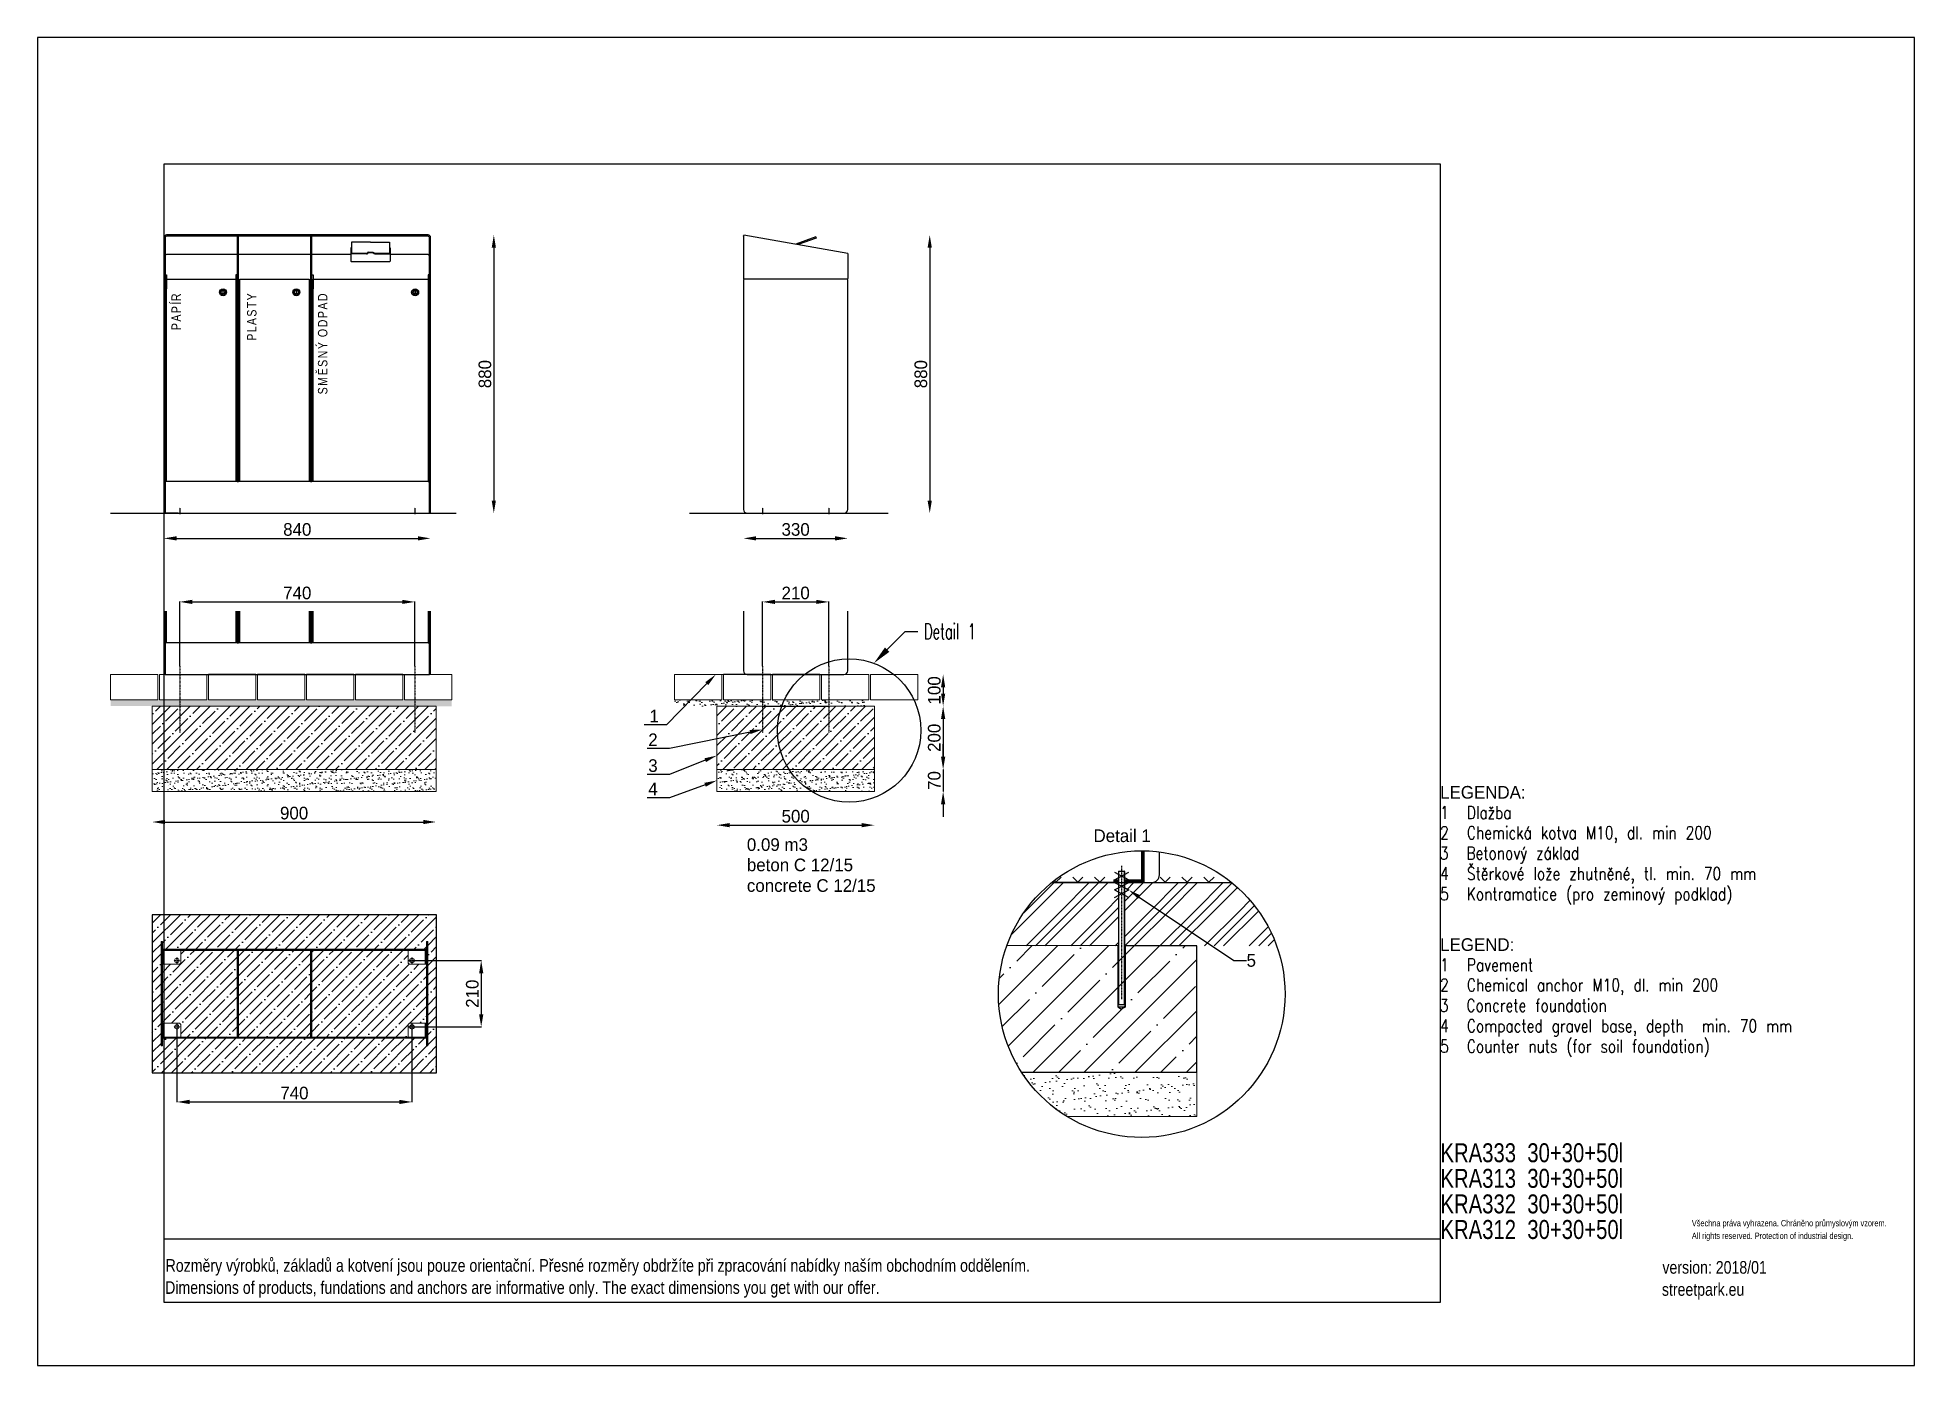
# Model space of a CAD drawing. Header units: millimetres. Extents: x 5064 to 11004, y 3085 to 7285.
import ezdxf
from ezdxf import colors
from ezdxf.entities.mleader import LeaderData, LeaderLine
from ezdxf.lldxf.tags import DXFTag
from ezdxf.math import Vec2, Vec3

# ---------------------------------------------------------------- set-up
doc = ezdxf.new("R2010")
doc.units = ezdxf.units.MM
doc.header["$LTSCALE"] = 0.3
doc.linetypes.add('DashDot', pattern=[15, 9, -3, 0, -3])
doc.linetypes.add('INCONTINUOUS', pattern=[200000.001, 200000, -0.001])
for name, color, linetype in [('KOTY', 3, 'INCONTINUOUS'), ('OSY', 7, 'Continuous'), ('POSTAVY ATD', 8, 'Continuous')]:
    doc.layers.add(name, color=color, linetype=linetype)
doc.layers.add('Nekreslit', color=6, linetype='Continuous', plot=False)
doc.layers.add('SRAFY', color=251, linetype='Continuous', lineweight=13)
doc.styles.add('SEACAD_Arial', font='arial.ttf', dxfattribs={"width": 0.8})
doc.styles.add('SLDTEXTSTYLE1', font='TXT', dxfattribs={"width": 0.605, "bigfont": 'bigfont'})
doc.styles.add('styl1', font='', dxfattribs={"width": 0.8})
doc.styles.get('styl1').set_extended_font_data('Arial Black')
tags = doc.linetypes.add('HIDDEN2', pattern=[4.7625, 3.175, -1.5875]).pattern_tags.tags
tags[6:7] = [DXFTag(74, 4), DXFTag(75, 0), DXFTag(340, '0'), DXFTag(46, 0.0), DXFTag(50, 0.0), DXFTag(44, 0.0), DXFTag(45, 0.0)]
tags[4:5] = [DXFTag(74, 4), DXFTag(75, 0), DXFTag(340, '0'), DXFTag(46, 0.0), DXFTag(50, 0.0), DXFTag(44, 0.0), DXFTag(45, 0.0)]
doc.dimstyles.new('PROFI_CSN', dxfattribs={"dimscale": 0, "dimtxt": 3.5, "dimasz": 3, "dimexe": 1, "dimexo": 0, "dimgap": 1.5, "dimtad": 1, "dimlfac": -1, "dimdsep": 46, "dimtxsty": 'Standard', "dimcen": 0, "dimdle": 1, "dimclrd": 256, "dimclre": 256, "dimclrt": 256, "dimadec": 0, "dimazin": 0, "dimtfac": 0.6, "dimtmove": 0, "dimatfit": 1, "dimfxl": 1, "dimtolj": 1, "dimarcsym": 0})

msp = doc.modelspace()

# ---------------------------------------------------------------- texts
for s, p in [('LEGENDA:', (9503.3, 4878.1)), ('0.09 m3', (7309.3, 4712.6)), ('beton C 12/15', (7309.3, 4648.4)), ('concrete C 12/15', (7309.3, 4583.2)), ('LEGEND:', (9503.3, 4396.4))]:
    msp.add_text(s, height=40).set_placement(p)
at = {"width": 0.8}
for s, height, style, p in [('1  Dlažba', 40, 'SLDTEXTSTYLE1', (9503.3, 4813.8)), ('2  Chemická kotva M10, dl. min 200', 40, 'SLDTEXTSTYLE1', (9503.3, 4750.3)), ('3  Betonový základ', 40, 'SLDTEXTSTYLE1', (9502.2, 4685.8)), ('4  Štěrkové lože zhutněné, tl. min. 70 mm', 40, 'SLDTEXTSTYLE1', (9503.3, 4621.1)), ('5  Kontramatice (pro zeminový podklad)', 40, 'SLDTEXTSTYLE1', (9503.3, 4556.5)), ('1  Pavement', 40, 'SLDTEXTSTYLE1', (9503.3, 4332.1)), ('2  Chemical anchor M10, dl. min 200', 40, 'SLDTEXTSTYLE1', (9503.3, 4268.6)), ('3  Concrete foundation', 40, 'SLDTEXTSTYLE1', (9502.2, 4204)), ('4  Compacted gravel base, depth  min. 70 mm', 40, 'SLDTEXTSTYLE1', (9503.3, 4139.3)), ('5  Counter nuts (for soil foundation)', 40, 'SLDTEXTSTYLE1', (9503.3, 4074.7)), ('All rights reserved. Protection of industrial design.', 20, 'SEACAD_Arial', (10299.9, 3485.3)), ('Všechna práva vyhrazena. Chráněno průmyslovým vzorem.', 20, 'SEACAD_Arial', (10299.9, 3525.3)), ('Rozměry výrobků, základů a kotvení jsou pouze orientační. Přesné rozměry obdržíte při zpracování nabídky naším obchodním oddělením.', 39.9982, 'SEACAD_Arial', (5469.8, 3381.6)), ('version: 2018/01', 40, 'SEACAD_Arial', (10206.7, 3375.5)), ('Dimensions of products, fundations and anchors are informative only. The exact dimensions you get with our offer.', 39.9982, 'SEACAD_Arial', (5468.2, 3311.7)), ('streetpark.eu', 40, 'SEACAD_Arial', (10205.1, 3305.6))]:
    msp.add_text(s, height=height, dxfattribs=dict(at, style=style)).set_placement(p)
for s, p in [('KRA333  30+30+50l', (9504.4, 3728)), ('KRA313  30+30+50l', (9504.4, 3647.1)), ('KRA332  30+30+50l', (9504.4, 3566.2)), ('KRA312  30+30+50l', (9504.4, 3485.3))]:
    msp.add_text(s, height=60, dxfattribs=at).set_placement(p)
at = {"char_height": 30, "width": 500, "attachment_point": 3, "rotation": 90, "style": 'styl1'}
for s, insert in [('{\\fArial|b0|i0|c0|p34;\\T1.2;PLAST\\fArial|b0|i0|c238|p34;Y}', (5727.3, 6480.8)), ('{\\fArial|b0|i0|c0|p34;\\T1.2;P\\fArial|b0|i0|c238|p34;APÍR}', (5488.2, 6480.8)), ('{\\fArial|b0|i0|c238|p34;\\T1.2;SMĚSNÝ ODPAD}', (5951.8, 6480.8))]:
    msp.add_mtext(s, dxfattribs=dict(at, insert=insert))
at = {"insert": (8406.3, 4780.7), "char_height": 40, "attachment_point": 1}
msp.add_mtext_dynamic_manual_height_columns('Detail 1', width=265.241, gutter_width=200, heights=[0], dxfattribs=at)

# ---------------------------------------------------------------- blocks, each defined once
blk = doc.blocks.new('*D135')
at = {"layer": 'Defpoints', "color": 0, "transparency": 16777216}
for p in [(5427.4, 4900.4), (6325.5, 4900.5), (6325.5, 4804.1)]:
    blk.add_point(p, dxfattribs=at)
at = {"layer": 'KOTY', "color": 7, "lineweight": -2, "transparency": 16777216}
blk.add_line((5467.4, 4804.1), (6285.5, 4804.1), dxfattribs=at)
at = {"layer": 'KOTY', "color": 7, "transparency": 16777216}
for points in [[(5467.4, 4810.8), (5467.4, 4797.5), (5427.4, 4804.1)], [(6285.5, 4810.8), (6285.5, 4797.5), (6325.5, 4804.1)]]:
    blk.add_solid(points, dxfattribs=at)
at = {"layer": 'KOTY', "color": 7, "lineweight": 15, "transparency": 16777216, "insert": (5876.4, 4832.1), "char_height": 40, "attachment_point": 5}
blk.add_mtext('\\A1;900', dxfattribs=at)
blk = doc.blocks.new('*D136')
at = {"layer": 'Defpoints', "color": 0, "transparency": 16777216}
for p in [(7214.7, 4900.5), (7712.7, 4900.4), (7712.7, 4794.1)]:
    blk.add_point(p, dxfattribs=at)
at = {"layer": 'KOTY', "color": 7, "lineweight": -2, "transparency": 16777216}
blk.add_line((7254.7, 4794.1), (7672.7, 4794.1), dxfattribs=at)
at = {"layer": 'KOTY', "color": 7, "transparency": 16777216}
for points in [[(7254.7, 4800.7), (7254.7, 4787.4), (7214.7, 4794.1)], [(7672.7, 4800.7), (7672.7, 4787.4), (7712.7, 4794.1)]]:
    blk.add_solid(points, dxfattribs=at)
at = {"layer": 'KOTY', "color": 7, "lineweight": 15, "transparency": 16777216, "insert": (7463.7, 4822.1), "char_height": 40, "attachment_point": 5}
blk.add_mtext('\\A1;500', dxfattribs=at)
blk = doc.blocks.new('*D133')
at = {"layer": 'Defpoints', "color": 0, "transparency": 16777216}
for p in [(7298.6, 5792.8), (7628.6, 5792.8), (7628.6, 5701.3)]:
    blk.add_point(p, dxfattribs=at)
at = {"layer": 'KOTY', "color": 7, "lineweight": -2, "transparency": 16777216}
blk.add_line((7338.6, 5701.3), (7588.6, 5701.3), dxfattribs=at)
at = {"layer": 'KOTY', "color": 7, "transparency": 16777216}
for points in [[(7338.6, 5707.9), (7338.6, 5694.6), (7298.6, 5701.3)], [(7588.6, 5707.9), (7588.6, 5694.6), (7628.6, 5701.3)]]:
    blk.add_solid(points, dxfattribs=at)
at = {"layer": 'KOTY', "color": 7, "lineweight": 15, "transparency": 16777216, "insert": (7463.6, 5729.3), "char_height": 40, "attachment_point": 5}
blk.add_mtext('\\A1;330', dxfattribs=at)
blk = doc.blocks.new('*D162')
at = {"layer": 'Defpoints', "color": 0, "transparency": 16777216}
for p in [(5464.4, 5780.8), (6308.4, 5780.8), (6308.4, 5701.3)]:
    blk.add_point(p, dxfattribs=at)
at = {"layer": 'KOTY', "color": 7, "lineweight": -2, "transparency": 16777216}
blk.add_line((5504.4, 5701.3), (6268.4, 5701.3), dxfattribs=at)
at = {"layer": 'KOTY', "color": 7, "transparency": 16777216}
for points in [[(5504.4, 5707.9), (5504.4, 5694.6), (5464.4, 5701.3)], [(6268.4, 5707.9), (6268.4, 5694.6), (6308.4, 5701.3)]]:
    blk.add_solid(points, dxfattribs=at)
at = {"layer": 'KOTY', "color": 7, "lineweight": 15, "transparency": 16777216, "insert": (5886.4, 5729.3), "char_height": 40, "attachment_point": 5}
blk.add_mtext('\\A1;840', dxfattribs=at)
blk = doc.blocks.new('*D163')
at = {"layer": 'Defpoints', "color": 0, "transparency": 16777216}
for p in [(7850.2, 5270.6), (7712.7, 5170.4), (7930.4, 5170.4)]:
    blk.add_point(p, dxfattribs=at)
at = {"layer": 'KOTY', "color": 7, "lineweight": -2, "transparency": 16777216}
blk.add_line((7930.4, 5230.6), (7930.4, 5210.4), dxfattribs=at)
at = {"layer": 'KOTY', "color": 7, "transparency": 16777216}
for points in [[(7923.7, 5230.6), (7937, 5230.6), (7930.4, 5270.6)], [(7923.7, 5210.4), (7937, 5210.4), (7930.4, 5170.4)]]:
    blk.add_solid(points, dxfattribs=at)
at = {"layer": 'KOTY', "color": 7, "lineweight": 15, "transparency": 16777216, "insert": (7902.4, 5220.5), "char_height": 40, "attachment_point": 5, "rotation": 90}
blk.add_mtext('\\A1;100', dxfattribs=at)
blk = doc.blocks.new('*D164')
at = {"layer": 'Defpoints', "color": 0, "transparency": 16777216}
for p in [(7687.7, 5170.4), (7712.7, 4970.4), (7930.4, 4970.4)]:
    blk.add_point(p, dxfattribs=at)
at = {"layer": 'KOTY', "color": 7, "lineweight": -2, "transparency": 16777216}
blk.add_line((7930.4, 5130.4), (7930.4, 5010.4), dxfattribs=at)
at = {"layer": 'KOTY', "color": 7, "transparency": 16777216}
for points in [[(7923.7, 5130.4), (7937.1, 5130.4), (7930.4, 5170.4)], [(7923.7, 5010.4), (7937.1, 5010.4), (7930.4, 4970.4)]]:
    blk.add_solid(points, dxfattribs=at)
at = {"layer": 'KOTY', "color": 7, "lineweight": 15, "transparency": 16777216, "insert": (7902.4, 5070.4), "char_height": 40, "attachment_point": 5, "rotation": 90}
blk.add_mtext('\\A1;200', dxfattribs=at)
blk = doc.blocks.new('*D165')
at = {"layer": 'Defpoints', "color": 0, "transparency": 16777216}
for p in [(7712.7, 4970.4), (7712.7, 4900.4), (7930.4, 4900.4)]:
    blk.add_point(p, dxfattribs=at)
at = {"layer": 'KOTY', "color": 7, "lineweight": -2, "transparency": 16777216}
for p, q in [((7930.4, 5010.4), (7930.4, 5050.4)), ((7930.4, 4970.4), (7930.4, 4900.4)), ((7930.4, 4860.4), (7930.4, 4820.4))]:
    blk.add_line(p, q, dxfattribs=at)
at = {"layer": 'KOTY', "color": 7, "transparency": 16777216}
for points in [[(7923.7, 5010.4), (7937.1, 5010.4), (7930.4, 4970.4)], [(7923.7, 4860.4), (7937.1, 4860.4), (7930.4, 4900.4)]]:
    blk.add_solid(points, dxfattribs=at)
at = {"layer": 'KOTY', "color": 7, "lineweight": 15, "transparency": 16777216, "insert": (7902.4, 4935.4), "char_height": 40, "attachment_point": 5, "rotation": 90}
blk.add_mtext('\\A1;70', dxfattribs=at)
blk = doc.blocks.new('*D166')
at = {"layer": 'Defpoints', "color": 0, "transparency": 16777216}
for p in [(7299.3, 6660.7), (7756.5, 5780.8), (7888, 5780.8)]:
    blk.add_point(p, dxfattribs=at)
at = {"layer": 'KOTY', "color": 7, "lineweight": -2, "transparency": 16777216}
blk.add_line((7888, 6620.7), (7888, 5820.8), dxfattribs=at)
at = {"layer": 'KOTY', "color": 7, "transparency": 16777216}
for points in [[(7881.3, 6620.7), (7894.7, 6620.7), (7888, 6660.7)], [(7881.3, 5820.8), (7894.7, 5820.8), (7888, 5780.8)]]:
    blk.add_solid(points, dxfattribs=at)
at = {"layer": 'KOTY', "color": 7, "lineweight": 15, "transparency": 16777216, "insert": (7860, 6220.7), "char_height": 40, "attachment_point": 5, "rotation": 90}
blk.add_mtext('\\A1;880', dxfattribs=at)
blk = doc.blocks.new('*D167')
at = {"layer": 'Defpoints', "color": 0, "transparency": 16777216}
for p in [(7568.6, 5500.3), (7358.6, 5296.7), (7568.6, 5296.7)]:
    blk.add_point(p, dxfattribs=at)
at = {"layer": 'KOTY', "color": 7, "lineweight": -2, "transparency": 16777216}
for p, q in [((7358.6, 5296.7), (7358.6, 5501.3)), ((7398.6, 5500.3), (7528.6, 5500.3)), ((7568.6, 5296.7), (7568.6, 5501.3))]:
    blk.add_line(p, q, dxfattribs=at)
at = {"layer": 'KOTY', "color": 7, "transparency": 16777216}
for points in [[(7398.6, 5507), (7398.6, 5493.7), (7358.6, 5500.3)], [(7528.6, 5507), (7528.6, 5493.7), (7568.6, 5500.3)]]:
    blk.add_solid(points, dxfattribs=at)
at = {"layer": 'KOTY', "color": 7, "lineweight": 15, "transparency": 16777216, "insert": (7463.6, 5528.3), "char_height": 40, "attachment_point": 5}
blk.add_mtext('\\A1;210', dxfattribs=at)
blk = doc.blocks.new('*D168')
at = {"layer": 'Defpoints', "color": 0, "transparency": 16777216}
for p in [(6258.4, 5500.3), (5514.4, 5296.6), (6258.4, 5296.6)]:
    blk.add_point(p, dxfattribs=at)
at = {"layer": 'KOTY', "color": 7, "lineweight": -2, "transparency": 16777216}
for p, q in [((5514.4, 5296.6), (5514.4, 5501.3)), ((5554.4, 5500.3), (6218.4, 5500.3)), ((6258.4, 5296.6), (6258.4, 5501.3))]:
    blk.add_line(p, q, dxfattribs=at)
at = {"layer": 'KOTY', "color": 7, "transparency": 16777216}
for points in [[(5554.4, 5507), (5554.4, 5493.7), (5514.4, 5500.3)], [(6218.4, 5507), (6218.4, 5493.7), (6258.4, 5500.3)]]:
    blk.add_solid(points, dxfattribs=at)
at = {"layer": 'KOTY', "color": 7, "lineweight": 15, "transparency": 16777216, "insert": (5886.4, 5528.3), "char_height": 40, "attachment_point": 5}
blk.add_mtext('\\A1;740', dxfattribs=at)
blk = doc.blocks.new('*D169')
at = {"layer": 'Defpoints', "color": 0, "transparency": 16777216}
for p in [(6259.4, 4366), (6259.4, 4156), (6468.5, 4156)]:
    blk.add_point(p, dxfattribs=at)
at = {"layer": 'KOTY', "color": 7, "lineweight": -2, "transparency": 16777216}
for p, q in [((6259.4, 4366), (6469.5, 4366)), ((6468.5, 4326), (6468.5, 4196)), ((6259.4, 4156), (6469.5, 4156))]:
    blk.add_line(p, q, dxfattribs=at)
at = {"layer": 'KOTY', "color": 7, "transparency": 16777216}
for points in [[(6461.9, 4326), (6475.2, 4326), (6468.5, 4366)], [(6461.9, 4196), (6475.2, 4196), (6468.5, 4156)]]:
    blk.add_solid(points, dxfattribs=at)
at = {"layer": 'KOTY', "color": 7, "lineweight": 15, "transparency": 16777216, "insert": (6440.5, 4261), "char_height": 40, "attachment_point": 5, "rotation": 90}
blk.add_mtext('\\A1;210', dxfattribs=at)
blk = doc.blocks.new('*D170')
at = {"layer": 'Defpoints', "color": 0, "transparency": 16777216}
for p in [(5505.4, 4146), (6249.4, 4146), (6249.4, 3918.7)]:
    blk.add_point(p, dxfattribs=at)
at = {"layer": 'KOTY', "color": 7, "lineweight": -2, "transparency": 16777216}
for p, q in [((5505.4, 4146), (5505.4, 3917.7)), ((6249.4, 4146), (6249.4, 3917.7)), ((5545.4, 3918.7), (6209.4, 3918.7))]:
    blk.add_line(p, q, dxfattribs=at)
at = {"layer": 'KOTY', "color": 7, "transparency": 16777216}
for points in [[(5545.4, 3925.4), (5545.4, 3912.1), (5505.4, 3918.7)], [(6209.4, 3925.4), (6209.4, 3912.1), (6249.4, 3918.7)]]:
    blk.add_solid(points, dxfattribs=at)
at = {"layer": 'KOTY', "color": 7, "lineweight": 15, "transparency": 16777216, "insert": (5877.4, 3946.7), "char_height": 40, "attachment_point": 5}
blk.add_mtext('\\A1;740', dxfattribs=at)
blk = doc.blocks.new('*D171')
at = {"layer": 'Defpoints', "color": 0, "transparency": 16777216}
for p in [(6300.7, 6660.8), (6389.3, 5780.8), (6508.4, 5780.8)]:
    blk.add_point(p, dxfattribs=at)
at = {"layer": 'KOTY', "color": 7, "lineweight": -2, "transparency": 16777216}
blk.add_line((6508.4, 6620.8), (6508.4, 5820.8), dxfattribs=at)
at = {"layer": 'KOTY', "color": 7, "transparency": 16777216}
for points in [[(6501.8, 6620.8), (6515.1, 6620.8), (6508.4, 6660.8)], [(6501.8, 5820.8), (6515.1, 5820.8), (6508.4, 5780.8)]]:
    blk.add_solid(points, dxfattribs=at)
at = {"layer": 'KOTY', "color": 7, "lineweight": 15, "transparency": 16777216, "insert": (6480.4, 6220.8), "char_height": 40, "attachment_point": 5, "rotation": 90}
blk.add_mtext('\\A1;880', dxfattribs=at)

# ---------------------------------------------------------------- dimensions: what is measured, and where the dimension line sits
at = {"layer": 'KOTY', "lineweight": 15}
for base, p1, p2, override, picture, middle in [((6508.4, 5780.8), (6300.7, 6660.8), (6389.3, 5780.8), {"dimscale": 1, "dimtxt": 40, "dimasz": 40, "dimgap": 8, "dimdec": 0, "dimlfac": 1, "dimrnd": 10, "dimse1": 1, "dimse2": 1, "dimclrd": 7, "dimclre": 3, "dimclrt": 7, "dimtdec": 0}, '*D171', (6480.4, 6220.8)), ((7888, 5780.8), (7299.3, 6660.7), (7756.5, 5780.8), {"dimscale": 1, "dimtxt": 40, "dimasz": 40, "dimgap": 8, "dimdec": 0, "dimlfac": 1, "dimrnd": 10, "dimse1": 1, "dimse2": 1, "dimclrd": 7, "dimclre": 3, "dimclrt": 7, "dimtdec": 0}, '*D166', (7860, 6220.7)), ((7930.4, 5170.4), (7850.2, 5270.6), (7712.7, 5170.4), {"dimscale": 1, "dimtxt": 40, "dimasz": 40, "dimgap": 8, "dimdec": 0, "dimlfac": 1, "dimrnd": 10, "dimse1": 1, "dimse2": 1, "dimclrd": 7, "dimclre": 3, "dimclrt": 7, "dimtdec": 0}, '*D163', (7902.4, 5220.5)), ((7930.4, 4970.4), (7687.7, 5170.4), (7712.7, 4970.4), {"dimscale": 1, "dimtxt": 40, "dimasz": 40, "dimgap": 8, "dimdec": 0, "dimlfac": 1, "dimrnd": 10, "dimse1": 1, "dimse2": 1, "dimclrd": 7, "dimclre": 3, "dimclrt": 7, "dimtdec": 0}, '*D164', (7902.4, 5070.4)), ((6468.5, 4156), (6259.4, 4366), (6259.4, 4156), {"dimscale": 1, "dimtxt": 40, "dimasz": 40, "dimgap": 8, "dimdec": 0, "dimlfac": 1, "dimrnd": 10, "dimclrd": 7, "dimclre": 7, "dimclrt": 7, "dimtdec": 0}, '*D169', (6440.5, 4261))]:
    dim = msp.add_linear_dim(base=base, p1=p1, p2=p2, angle=90, dimstyle='PROFI_CSN', override=override, dxfattribs=at)
    dim.commit()
    dim.dimension.update_dxf_attribs({"geometry": picture, "text_midpoint": middle})
for base, p1, p2, override, picture, middle in [((6308.4, 5701.3), (5464.4, 5780.8), (6308.4, 5780.8), {"dimscale": 1, "dimtxt": 40, "dimasz": 40, "dimgap": 8, "dimdec": 0, "dimlfac": 1, "dimrnd": 10, "dimse1": 1, "dimse2": 1, "dimclrd": 7, "dimclre": 3, "dimclrt": 7, "dimtdec": 0}, '*D162', (5886.4, 5729.3)), ((7628.6, 5701.3), (7298.6, 5792.8), (7628.6, 5792.8), {"dimscale": 1, "dimtxt": 40, "dimasz": 40, "dimgap": 8, "dimdec": 0, "dimlfac": 1, "dimrnd": 10, "dimse1": 1, "dimse2": 1, "dimclrd": 7, "dimclre": 3, "dimclrt": 7, "dimtdec": 0}, '*D133', (7463.6, 5729.3)), ((6258.4, 5500.3), (5514.4, 5296.6), (6258.4, 5296.6), {"dimscale": 1, "dimtxt": 40, "dimasz": 40, "dimgap": 8, "dimdec": 0, "dimlfac": 1, "dimrnd": 10, "dimclrd": 7, "dimclre": 7, "dimclrt": 7, "dimtdec": 0}, '*D168', (5886.4, 5528.3)), ((7568.6, 5500.3), (7358.6, 5296.7), (7568.6, 5296.7), {"dimscale": 1, "dimtxt": 40, "dimasz": 40, "dimgap": 8, "dimdec": 0, "dimlfac": 1, "dimrnd": 10, "dimclrd": 7, "dimclre": 7, "dimclrt": 7, "dimtdec": 0}, '*D167', (7463.6, 5528.3)), ((6325.5, 4804.1), (5427.4, 4900.4), (6325.5, 4900.5), {"dimscale": 1, "dimtxt": 40, "dimasz": 40, "dimgap": 8, "dimdec": 0, "dimlfac": 1, "dimrnd": 10, "dimse1": 1, "dimse2": 1, "dimclrd": 7, "dimclre": 3, "dimclrt": 7, "dimtdec": 0}, '*D135', (5876.4, 4832.1)), ((7712.7, 4794.1), (7214.7, 4900.5), (7712.7, 4900.4), {"dimscale": 1, "dimtxt": 40, "dimasz": 40, "dimgap": 8, "dimdec": 0, "dimlfac": 1, "dimrnd": 10, "dimse1": 1, "dimse2": 1, "dimclrd": 7, "dimclre": 3, "dimclrt": 7, "dimtdec": 0}, '*D136', (7463.7, 4822.1)), ((6249.4, 3918.7), (5505.4, 4146), (6249.4, 4146), {"dimscale": 1, "dimtxt": 40, "dimasz": 40, "dimgap": 8, "dimdec": 0, "dimlfac": 1, "dimrnd": 10, "dimclrd": 7, "dimclre": 7, "dimclrt": 7, "dimtdec": 0}, '*D170', (5877.4, 3946.7))]:
    dim = msp.add_linear_dim(base=base, p1=p1, p2=p2, dimstyle='PROFI_CSN', override=override, dxfattribs=at)
    dim.commit()
    dim.dimension.update_dxf_attribs({"geometry": picture, "text_midpoint": middle})
dim = msp.add_linear_dim(base=(7930.4, 4900.4), p1=(7712.7, 4970.4), p2=(7712.7, 4900.4), angle=90, dimstyle='PROFI_CSN', override={"dimscale": 1, "dimtxt": 40, "dimasz": 40, "dimgap": 8, "dimdec": 0, "dimlfac": 1, "dimrnd": 10, "dimse1": 1, "dimse2": 1, "dimclrd": 7, "dimclre": 3, "dimclrt": 7, "dimtdec": 0}, dxfattribs=at)
dim.commit()
dim.dimension.update_dxf_attribs({"geometry": '*D165', "text_midpoint": (7930.4, 4935.4), "dimtype": 160})

# ---------------------------------------------------------------- hatches: boundary and pattern name
at = {"true_color": 0xc7c8ca, "transparency": 33554508}
h = msp.add_hatch(dxfattribs=at)
h.set_pattern_fill('ANSI35', color=9, scale=7)
h.paths.add_polyline_path([(6325.4, 5170.4), (5502.4, 5170.7), (5502.4, 4970.4), (6325.5, 4970.4)])
edge = h.paths.add_edge_path()
edge.add_line((5502.4, 5170.7), (5427.3, 5170.8))
edge.add_line((5427.3, 5170.8), (5427.4, 4970.4))
edge.add_line((5427.4, 4970.4), (5475.4, 4970.4))
edge.add_arc((5475.4, 4970.4), 0.01, -0.00001, 270.00006, ccw=False)
edge.add_line((5475.4, 4970.4), (5475.4, 4970.4))
edge.add_line((5475.4, 4970.4), (5502.4, 4970.4))
edge.add_line((5502.4, 4970.4), (5502.4, 5170.7))
h = msp.add_hatch(dxfattribs=at)
h.set_pattern_fill('ANSI35', color=9, scale=7)
h.paths.add_polyline_path([(7712.7, 5170.4), (7214.6, 5170.7), (7214.6, 4970.4), (7712.7, 4970.4)])
h = msp.add_hatch(dxfattribs=at)
h.set_pattern_fill('ANSI35', color=9, scale=7)
h.paths.add_polyline_path([(6327.4, 4511), (5427.4, 4511), (5427.4, 4011), (6327.4, 4011)])
h.paths.add_polyline_path([(6295.4, 4402), (6295.4, 4426), (6299.4, 4426), (6299.4, 4096), (6295.4, 4096), (6295.4, 4120), (5459.4, 4120), (5459.4, 4096), (5455.4, 4096), (5455.4, 4426), (5459.4, 4426), (5459.4, 4402)], flags=16)
h.paths.add_polyline_path([(6291.4, 4398), (6291.4, 4354), (6241.4, 4354), (6237.4, 4358), (6237.4, 4398), (5932.4, 4398), (5932.4, 4124), (6237.4, 4124), (6237.4, 4164), (6241.4, 4168), (6291.4, 4168), (6291.4, 4124), (5463.4, 4124), (5463.4, 4168), (5513.4, 4168), (5517.4, 4164), (5517.4, 4124), (5696.4, 4124), (5696.4, 4398), (5517.4, 4398), (5517.4, 4358), (5513.4, 4354), (5463.4, 4354), (5463.4, 4398)], flags=0)
h.paths.add_polyline_path([(6242.4, 4366, -1), (6256.4, 4366, -1)], flags=0)
h.paths.add_polyline_path([(5512.4, 4366, -1), (5498.4, 4366, -1)], flags=0)
h.paths.add_polyline_path([(6242.4, 4156, -1), (6256.4, 4156, -1)], flags=0)
h.paths.add_polyline_path([(5512.4, 4156, -1), (5498.4, 4156, -1)], flags=0)
h = msp.add_hatch(dxfattribs=at)
h.set_pattern_fill('ANSI35', color=9, scale=7)
h.paths.add_polyline_path([(5696.4, 4398), (5517.4, 4398), (5517.4, 4358), (5513.4, 4354), (5459.4, 4354), (5459.4, 4168), (5513.4, 4168), (5517.4, 4164), (5517.4, 4124), (5696.4, 4124)])
h.paths.add_polyline_path([(5928.4, 4398), (5700.4, 4398), (5700.4, 4124), (5928.4, 4124)])
h.paths.add_polyline_path([(6295.4, 4354), (6241.4, 4354), (6237.4, 4358), (6237.4, 4398), (5932.4, 4398), (5932.4, 4124), (6237.4, 4124), (6237.4, 4164), (6241.4, 4168), (6295.4, 4168)])
at = {"transparency": 33554508}
h = msp.add_hatch(dxfattribs=at)
h.set_pattern_fill('ANSI35', color=9, scale=18)
edge = h.paths.add_edge_path()
edge.add_arc((8558.9, 4259.7), 453.5, 160.25313, 213.03807)
edge.add_line((8178.7, 4012.5), (8733.2, 4012.5))
edge.add_line((8733.2, 4012.5), (8733.2, 4412.5))
edge.add_line((8733.2, 4412.5), (8132.1, 4413))
at = {"layer": 'SRAFY'}
h = msp.add_hatch(dxfattribs=at)
h.set_pattern_fill('AR-SAND', color=256, scale=0.5)
h.set_pattern_definition([(37.5, (0, -140.117), (-0.800016, 24.47066), [0, -19.304, 0, -21.59, 0, -20.6375]), (7.5, (0, -140.117), (22.47616, 35.84126), [0, -10.414, 0, -17.399, 0, -6.6675]), (327.5, (-15.62, -140.117), (39.54962, 0.07186), [0, -6.35, 0, -22.86, 0, -29.845]), (317.5, (-15.62, -140.117), (38.17782, 11.14647), [0, -3.175, 0, -14.986, 0, -17.145])])
h.paths.add_polyline_path([(5464.4, 5190.6), (5295.4, 5190.6), (5295.4, 5170.7), (5430.4, 5170.7), (5464.4, 5170.6)])
h.paths.add_polyline_path([(5514.4, 5190.6), (5464.4, 5190.6), (5464.4, 5170.6), (5514.4, 5170.6)])
h.paths.add_polyline_path([(5794.4, 5190.6), (5514.4, 5190.6), (5514.4, 5170.6), (5794.4, 5170.4)])
h.paths.add_polyline_path([(6375.4, 5190.6), (5794.4, 5190.6), (5794.4, 5170.4), (5878.5, 5170.3), (6375.4, 5170.3)])
h = msp.add_hatch(dxfattribs=at)
h.set_pattern_fill('AR-SAND', color=256, scale=0.5)
h.set_pattern_definition([(37.5, (544.706, -140.117), (-0.800016, 24.47066), [0, -19.304, 0, -21.59, 0, -20.6375]), (7.5, (544.706, -140.117), (22.47616, 35.84126), [0, -10.414, 0, -17.399, 0, -6.6675]), (327.5, (529.085, -140.117), (39.54962, 0.07186), [0, -6.35, 0, -22.86, 0, -29.845]), (317.5, (529.085, -140.117), (38.17782, 11.14647), [0, -3.175, 0, -14.986, 0, -17.145])])
h.paths.add_polyline_path([(7137.9, 5190.6), (7080.2, 5190.6), (7080.2, 5170.7), (7119.7, 5170.7)])
h.paths.add_polyline_path([(7318.6, 5190.6), (7137.9, 5190.6), (7119.7, 5170.7), (7199.6, 5170.7), (7318.6, 5170.6)])
h.paths.add_polyline_path([(7528.6, 5190.6), (7318.6, 5190.6), (7318.6, 5170.6), (7528.6, 5170.4)])
h.paths.add_polyline_path([(7695.2, 5190.6), (7528.6, 5190.6), (7528.6, 5170.4), (7647.7, 5170.3), (7695.2, 5170.3)])
at = {"layer": 'SRAFY', "lineweight": 15}
h = msp.add_hatch(dxfattribs=at)
h.set_pattern_fill('AR-SAND', color=9, scale=0.5, style=0)
h.paths.add_polyline_path([(6325.5, 4900.4), (6325.5, 4970.4), (5427.4, 4970.4), (5427.4, 4900.5)])
h = msp.add_hatch(dxfattribs=at)
h.set_pattern_fill('AR-SAND', color=9, scale=0.5, style=0)
h.paths.add_polyline_path([(7712.7, 4900.4), (7712.7, 4970.4), (7214.7, 4970.4), (7214.7, 4900.4)])
at = {"layer": 'SRAFY'}
h = msp.add_hatch(dxfattribs=at)
h.set_pattern_fill('ANSI31', color=256)
h.set_pattern_definition([(45, (0, -726.682), (-2.245064, 2.245064), [])])
h.paths.add_polyline_path([(8481.1, 4621.1), (8471.1, 4621.1), (8471.1, 4613.1), (8481.1, 4613.1)])
h.paths.add_polyline_path([(8559.1, 4621.1), (8509.1, 4621.1), (8509.1, 4613.1), (8559.1, 4613.1)])
edge = h.paths.add_edge_path()
edge.add_arc((8556.9, 4411.4), 301.8, 88.06864, 89.57946)
edge.add_line((8559.1, 4713.2), (8559.1, 4621.1))
edge.add_line((8559.1, 4621.1), (8559.1, 4613.1))
edge.add_line((8559.1, 4613.1), (8567.1, 4613.1))
edge.add_line((8567.1, 4613.1), (8567.1, 4713.1))
h = msp.add_hatch(dxfattribs=at)
h.set_pattern_fill('GOST_GROUND', color=256, scale=10)
h.set_pattern_definition([(45, (1372.66, 2401.22), (141.4214, -9e-15), [200]), (45, (1402.66, 2401.22), (141.4214, -9e-15), [200]), (45, (1432.66, 2401.22), (141.4214, -9e-15), [200])])
h.paths.add_polyline_path([(8485.1, 4580.1), (8472.6, 4586.7), (8485.1, 4593.4), (8485.1, 4613), (8274.6, 4613, 0.138009), (8132.1, 4413), (8485.1, 4412.7)])
h.paths.add_polyline_path([(8843.2, 4613), (8505.1, 4613), (8505.1, 4593.4), (8517.6, 4586.7), (8505.1, 4580.1), (8505.1, 4412.7), (8733.2, 4412.5), (8985.9, 4412.5, 0.138278)])
h = msp.add_hatch(dxfattribs=at)
h.set_pattern_fill('ANGLE', color=256, scale=7, angle=45)
h.set_pattern_definition([(45, (1372.663, 2401.22), (-34.574, 34.574), [35.56, -13.335]), (135, (1372.663, 2401.22), (-34.574, -34.574), [35.56, -13.335])])
edge = h.paths.add_edge_path()
edge.add_line((8820.6, 4630.1), (8614, 4630.1))
edge.add_arc((8591.1, 4637.1), 24, 270, 343.04224, ccw=False)
edge.add_line((8591.1, 4613.1), (8843.2, 4613.1))
edge.add_arc((8558.9, 4259.7), 453.5, 51.18498, 54.75198)
edge = h.paths.add_edge_path()
edge.add_line((8472.6, 4627.7), (8472.6, 4630.1))
edge.add_line((8472.6, 4630.1), (8297.2, 4630.1))
edge.add_arc((8558.9, 4259.7), 453.5, 125.24802, 128.81502)
edge.add_line((8274.7, 4613.1), (8471.1, 4613.1))
edge.add_line((8471.1, 4613.1), (8471.1, 4621.1))
edge.add_line((8471.1, 4621.1), (8472.6, 4621.1))
edge.add_line((8472.6, 4621.1), (8472.6, 4627.7))
h = msp.add_hatch(dxfattribs=at)
h.set_pattern_fill('ANSI31', color=256)
h.paths.add_polyline_path([(5932.4, 4398), (5928.4, 4398), (5928.4, 4124), (5932.4, 4124)])
h.paths.add_polyline_path([(5700.4, 4398), (5696.4, 4398), (5696.4, 4124), (5700.4, 4124)])
h.paths.add_polyline_path([(6299.4, 4426), (6295.4, 4426), (6295.4, 4096), (6299.4, 4096)])
h.paths.add_polyline_path([(5459.4, 4426), (5455.4, 4426), (5455.4, 4096), (5459.4, 4096)])
h = msp.add_hatch(dxfattribs=at)
h.set_pattern_fill('ANSI31', color=256)
edge = h.paths.add_edge_path()
edge.add_line((5459.4, 4402), (6295.4, 4402))
edge.add_line((5459.4, 4402), (5459.4, 4398))
edge.add_line((5459.4, 4398), (6295.4, 4398))
edge = h.paths.add_edge_path(flags=17)
edge.add_line((6295.4, 4398), (6295.4, 4402))
h = msp.add_hatch(dxfattribs=at)
h.set_pattern_fill('ANSI31', color=256)
h.paths.add_polyline_path([(5463.4, 4398), (5459.4, 4398), (5459.4, 4354), (5463.4, 4354)])
h = msp.add_hatch(dxfattribs=at)
h.set_pattern_fill('ANSI31', color=256)
h.set_pattern_definition([(45, (832, 3e-11), (-2.245064, 2.245064), [])])
h.paths.add_polyline_path([(6295.4, 4398), (6291.4, 4398), (6291.4, 4354), (6295.4, 4354)])
h = msp.add_hatch(dxfattribs=at)
h.set_pattern_fill('ANSI31', color=256)
h.set_pattern_definition([(45, (0, -230), (-2.245064, 2.245064), [])])
h.paths.add_polyline_path([(5463.4, 4168), (5459.4, 4168), (5459.4, 4124), (5463.4, 4124)])
h = msp.add_hatch(dxfattribs=at)
h.set_pattern_fill('ANSI31', color=256)
h.set_pattern_definition([(45, (832, -230), (-2.245064, 2.245064), [])])
h.paths.add_polyline_path([(6295.4, 4168), (6291.4, 4168), (6291.4, 4124), (6295.4, 4124)])
h = msp.add_hatch(dxfattribs=at)
h.set_pattern_fill('ANSI31', color=256)
h.paths.add_polyline_path([(5459.4, 4124), (6295.4, 4124), (6295.4, 4120), (5459.4, 4120)])
at = {"layer": 'SRAFY', "lineweight": 15}
h = msp.add_hatch(dxfattribs=at)
h.set_pattern_fill('AR-SAND', color=9, style=0)
h.paths.add_polyline_path([(8733.2, 4012.5), (8178.7, 4012.5, 0.112104), (8322.8, 3872.6), (8733.2, 3872.6)])

# ---------------------------------------------------------------- linework, layer by layer
for p, q in [((7298.6, 6656.7), (7299.3, 6660.7)), ((7298.6, 6656.7), (7298.6, 6522.8)), ((7628.6, 6602.6), (7299.3, 6660.7)), ((7527.1, 6654.6), (7464, 6631.6)), ((7527.1, 6654.6), (7528.5, 6650.9)), ((6056.4, 6619.7), (6056.4, 6578.4)), ((6058.4, 6619.7), (6056.4, 6619.7)), ((6105.4, 6602.7), (6058.4, 6602.7)), ((6105.4, 6600.7), (6058.4, 6600.7)), ((6108.4, 6605.1), (6108.4, 6601.7)), ((6111.4, 6606.1), (6125.4, 6606.1)), ((6125.4, 6604.2), (6111.4, 6604.2)), ((6128.4, 6605.1), (6128.4, 6601.7)), ((6131.4, 6602.7), (6178.4, 6602.7)), ((6131.4, 6600.7), (6178.4, 6600.7)), ((6180.4, 6619.7), (6178.4, 6619.7)), ((6178.4, 6619.7), (6180.4, 6619.7)), ((6180.4, 6619.7), (6180.4, 6578.4)), ((7528.5, 6650.9), (7471.9, 6630.3)), ((7628.6, 6602.6), (7628.6, 6522.8)), ((6178.4, 6576.4), (6058.4, 6576.4)), ((5464.4, 6520.8), (5468.4, 6520.8)), ((5464.4, 6520.8), (5468.4, 6520.8)), ((5498.4, 6520.8), (5502.4, 6520.8)), ((5652.4, 6520.8), (5656.4, 6520.8)), ((5686.4, 6520.8), (5690.4, 6520.8)), ((5696.4, 6520.8), (5700.4, 6520.8)), ((5730.4, 6520.8), (5734.4, 6520.8)), ((5928.4, 6520.8), (5932.4, 6520.8)), ((5962.4, 6520.8), (5966.4, 6520.8)), ((6308.4, 6520.8), (6304.4, 6520.8)), ((7298.6, 6518.8), (7298.6, 5792.8)), ((7626.6, 6520.8), (7300.6, 6520.8)), ((7628.6, 5792.8), (7628.6, 6518.8)), ((5468.4, 6424.8), (5472.4, 6424.8)), ((5468.4, 6424.8), (5472.4, 6424.8)), ((5468.4, 6416.8), (5472.4, 6416.8)), ((5468.4, 6416.8), (5472.4, 6416.8)), ((5696.4, 6424.8), (5692.4, 6424.8)), ((5696.4, 6416.8), (5692.4, 6416.8)), ((5700.4, 6424.8), (5704.4, 6424.8)), ((5700.4, 6416.8), (5704.4, 6416.8)), ((5928.4, 6424.8), (5924.4, 6424.8)), ((5928.4, 6416.8), (5924.4, 6416.8)), ((5932.4, 6424.8), (5936.4, 6424.8)), ((5932.4, 6416.8), (5936.4, 6416.8)), ((6304.4, 6424.8), (6300.4, 6424.8)), ((6304.4, 6416.8), (6300.4, 6416.8)), ((5468.4, 5944.8), (5472.4, 5944.8)), ((5468.4, 5944.8), (5472.4, 5944.8)), ((5696.4, 5944.8), (5692.4, 5944.8)), ((5700.4, 5944.8), (5704.4, 5944.8)), ((5928.4, 5944.8), (5924.4, 5944.8)), ((5932.4, 5944.8), (5936.4, 5944.8)), ((6304.4, 5944.8), (6300.4, 5944.8)), ((5468.4, 5936.8), (5472.4, 5936.8)), ((5468.4, 5936.8), (5472.4, 5936.8)), ((5660.4, 5880.8), (5656.4, 5880.8)), ((5696.4, 5936.8), (5692.4, 5936.8)), ((5700.4, 5936.8), (5704.4, 5936.8)), ((5704.4, 5880.8), (5700.4, 5880.8)), ((5928.4, 5936.8), (5924.4, 5936.8)), ((5932.4, 5936.8), (5936.4, 5936.8)), ((5936.4, 5880.8), (5932.4, 5880.8)), ((6304.4, 5936.8), (6300.4, 5936.8)), ((6300.4, 5880.8), (6304.4, 5880.8)), ((5509.9, 5780.8), (5469.9, 5780.8)), ((7258.6, 5780.8), (7298.6, 5780.8)), ((7310.6, 5780.8), (7616.6, 5780.8)), ((5464.4, 5470.6), (5464.4, 5270.6)), ((5468.4, 5470.6), (5468.4, 5270.6)), ((5468.4, 5470.6), (5468.4, 5270.6)), ((6304.4, 5270.6), (6304.4, 5470.6)), ((6304.4, 5270.6), (6304.4, 5470.6)), ((6308.4, 5270.6), (6308.4, 5470.6)), ((7298.6, 5470.6), (7298.6, 5282.6)), ((7628.6, 5282.6), (7628.6, 5470.6)), ((5696.4, 5434.6), (5692.4, 5434.6)), ((5696.4, 5426.6), (5692.4, 5426.6)), ((5700.4, 5434.6), (5704.4, 5434.6)), ((5700.4, 5426.6), (5704.4, 5426.6)), ((5928.4, 5434.6), (5924.4, 5434.6)), ((5928.4, 5426.6), (5924.4, 5426.6)), ((5932.4, 5434.6), (5936.4, 5434.6)), ((5932.4, 5426.6), (5936.4, 5426.6)), ((6304.4, 5434.6), (6300.4, 5434.6)), ((6304.4, 5426.6), (6300.4, 5426.6)), ((6304.4, 5370.6), (5468.4, 5370.6)), ((5468.4, 5370.6), (5468.4, 5270.6)), ((5704.4, 5370.6), (5700.4, 5370.6)), ((5936.4, 5370.6), (5932.4, 5370.6)), ((6300.4, 5370.6), (6304.4, 5370.6)), ((6304.4, 5270.6), (6304.4, 5370.6)), ((5468.4, 5270.6), (6304.4, 5270.6)), ((7310.6, 5270.6), (7616.6, 5270.6)), ((7358.6, 5170.5), (7568.6, 5170.5)), ((8559.1, 4621.1), (8559.1, 4713.2)), ((8567.1, 4613.1), (8567.1, 4713.1)), ((8615.1, 4637.1), (8615.1, 4709.7)), ((8472.6, 4645.1), (8517.6, 4621.1)), ((8472.6, 4621.1), (8517.6, 4645.1)), ((8486.7, 4648.7), (8503.5, 4648.7)), ((8274.7, 4613.1), (8485.1, 4613.1)), ((8471.1, 4621.1), (8471.1, 4613.1)), ((8471.1, 4621.1), (8485.1, 4621.1)), ((8471.1, 4613.1), (8485.1, 4613.1)), ((8472.6, 4621.1), (8485.1, 4621.1)), ((8472.6, 4613.1), (8517.6, 4589.1)), ((8472.6, 4589.1), (8517.6, 4613.1)), ((8472.6, 4589.1), (8517.6, 4565.1)), ((8472.6, 4565.1), (8517.6, 4589.1)), ((8481.1, 4621.1), (8481.1, 4613.1)), ((8485.1, 4613.1), (8505.1, 4613.1)), ((8505.1, 4621.1), (8517.6, 4621.1)), ((8505.1, 4621.1), (8559.1, 4621.1)), ((8505.1, 4613.1), (8559.1, 4613.1)), ((8505.1, 4613.1), (8615.1, 4613.1)), ((8509.1, 4621.1), (8509.1, 4613.1)), ((8559.1, 4613.1), (8559.1, 4621.1)), ((8559.1, 4613.1), (8567.1, 4613.1)), ((8615.1, 4613.1), (8843.2, 4613.1)), ((5459.4, 4402), (5459.4, 4398)), ((6295.4, 4398), (6295.4, 4402)), ((5459.4, 4124), (5459.4, 4120)), ((6295.4, 4120), (6295.4, 4124))]:
    msp.add_line(p, q)
at = {"color": 7, "linetype": 'Continuous'}
for p, q in [((5295.4, 5780.8), (6389.3, 5780.8)), ((7128.2, 5780.8), (7756.5, 5780.8)), ((5755.4, 5270.6), (5605.4, 5270.6)), ((5910.4, 5270.6), (5760.4, 5270.6)), ((6065.4, 5270.6), (5915.4, 5270.6)), ((6220.4, 5270.6), (6070.4, 5270.6)), ((7385.2, 5270.6), (7235.2, 5270.6)), ((7540.2, 5270.6), (7390.2, 5270.6)), ((8485.1, 4647.1), (8485.1, 4227)), ((8505.1, 4227), (8505.1, 4647.1)), ((8485.1, 4613.1), (8274.7, 4613.1))]:
    msp.add_line(p, q, dxfattribs=at)
at = {"color": 0, "linetype": 'DashDot', "ltscale": 0.1}
for p, q in [((5514.4, 5797.8), (5514.4, 5777.8)), ((6258.4, 5797.8), (6258.4, 5777.8)), ((7358.6, 5797.8), (7358.6, 5777.8)), ((7568.6, 5797.8), (7568.6, 5777.8))]:
    msp.add_line(p, q, dxfattribs=at)
at = {"lineweight": 15}
for p, q in [((7258.6, 5780.8), (7308.6, 5780.8)), ((7210.6, 5270.6), (7260.6, 5270.6)), ((8486.7, 4648.7), (8486.7, 4225.4)), ((8503.5, 4225.4), (8503.5, 4648.7)), ((5459.4, 4402), (6295.4, 4402)), ((5459.4, 4398), (6295.4, 4398)), ((5463.4, 4354), (5463.4, 4398)), ((5517.4, 4358), (5517.4, 4398)), ((6237.4, 4358), (6237.4, 4398)), ((6291.4, 4354), (6291.4, 4398)), ((5513.4, 4354), (5459.4, 4354)), ((5517.4, 4358), (5513.4, 4354)), ((6237.4, 4358), (6241.4, 4354)), ((6241.4, 4354), (6295.4, 4354)), ((5513.4, 4168), (5459.4, 4168)), ((5463.4, 4168), (5463.4, 4124)), ((5517.4, 4164), (5513.4, 4168)), ((5517.4, 4164), (5517.4, 4124)), ((6237.4, 4164), (6241.4, 4168)), ((6237.4, 4164), (6237.4, 4124)), ((6241.4, 4168), (6295.4, 4168)), ((6291.4, 4168), (6291.4, 4124)), ((5459.4, 4124), (6295.4, 4124)), ((5459.4, 4120), (6295.4, 4120)), ((5710.4, 4120), (5650.4, 4120))]:
    msp.add_line(p, q, dxfattribs=at)
at = {"color": 7, "linetype": 'HIDDEN2'}
for p, q in [((8486.7, 4648.7), (8485.1, 4647.1)), ((8505.1, 4647.1), (8485.1, 4647.1)), ((8505.1, 4647.1), (8503.5, 4648.7)), ((8485.1, 4227), (8505.1, 4227)), ((8485.1, 4227), (8486.7, 4225.4)), ((8495.1, 4225.4), (8486.7, 4225.4)), ((8503.5, 4225.4), (8495.1, 4225.4)), ((8503.5, 4225.4), (8505.1, 4227))]:
    msp.add_line(p, q, dxfattribs=at)
at = {"linetype": 'HIDDEN2'}
for p, q in [((8483.1, 4412.7), (8483.1, 4219.4)), ((8507.1, 4219.4), (8507.1, 4412.7))]:
    msp.add_line(p, q, dxfattribs=at)
at = {"linetype": 'DashDot', "ltscale": 0.1}
for p, q in [((5495.4, 4366), (5515.4, 4366)), ((5505.4, 4376), (5505.4, 4356)), ((6239.4, 4366), (6259.4, 4366)), ((6249.4, 4376), (6249.4, 4356)), ((5505.4, 4166), (5505.4, 4146)), ((6249.4, 4166), (6249.4, 4146)), ((5495.4, 4156), (5515.4, 4156)), ((6239.4, 4156), (6259.4, 4156))]:
    msp.add_line(p, q, dxfattribs=at)
at = {"color": 7, "linetype": 'HIDDEN2', "ltscale": 0.2}
msp.add_line((8483.1, 4219.4), (8507.1, 4219.4), dxfattribs=at)
at = {"linetype": 'HIDDEN2', "ltscale": 0.2}
for p in [(8483.1, 4219.4), (8507.1, 4219.4)]:
    msp.add_line(p, (8495.1, 4212.5), dxfattribs=at)
for points in [[(5464.4, 5780.8), (6308.4, 5780.8), (6308.4, 6652.8, 0.414214), (6300.4, 6660.8), (5472.4, 6660.8, 0.414214), (5464.4, 6652.8)], [(5468.4, 5780.8), (6304.4, 5780.8), (6304.4, 6652.8, 0.414214), (6300.4, 6656.8), (5472.4, 6656.8, 0.414214), (5468.4, 6652.8)]]:
    msp.add_lwpolyline(points, format="xyb", close=True)
for points in [[(5696.4, 5880.8), (5700.4, 5880.8), (5700.4, 6656.8), (5696.4, 6656.8)], [(5928.4, 5880.8), (5932.4, 5880.8), (5932.4, 6656.8), (5928.4, 6656.8)], [(5472.4, 6490.8), (5468.4, 6490.8), (5468.4, 6534.8), (5472.4, 6534.8)], [(5692.4, 6490.8), (5696.4, 6490.8), (5696.4, 6534.8), (5692.4, 6534.8)], [(5936.4, 6490.8), (5932.4, 6490.8), (5932.4, 6534.8), (5936.4, 6534.8)], [(6300.4, 6490.8), (6304.4, 6490.8), (6304.4, 6534.8), (6300.4, 6534.8)], [(5650.4, 6475.8), (5652.4, 6475.8), (5652.4, 6483.8), (5650.4, 6483.8)], [(5650.4, 6475.8), (5652.4, 6475.8), (5652.4, 6483.8), (5650.4, 6483.8)], [(5650.4, 6475.8), (5652.4, 6475.8), (5652.4, 6483.8), (5650.4, 6483.8)], [(5882.4, 6475.8), (5884.4, 6475.8), (5884.4, 6483.8), (5882.4, 6483.8)], [(5882.4, 6475.8), (5884.4, 6475.8), (5884.4, 6483.8), (5882.4, 6483.8)], [(6258.4, 6475.8), (6260.4, 6475.8), (6260.4, 6483.8), (6258.4, 6483.8)], [(5468.4, 5780.8), (6304.4, 5780.8), (6304.4, 5880.8), (5468.4, 5880.8)], [(6327.4, 4011), (6327.4, 4511), (5427.4, 4511), (5427.4, 4011)]]:
    msp.add_lwpolyline(points, close=True)
msp.add_lwpolyline([(5696.4, 6598.6), (5472.4, 6598.6, 0.414214), (5468.4, 6594.6), (5468.4, 5780.8), (6304.4, 5780.8), (6304.4, 6594.6, 0.414214), (6300.4, 6598.6), (6180.4, 6598.6)], format="xyb")
for points in [[(5928.4, 6598.6), (5700.4, 6598.6)], [(6056.4, 6598.6), (5932.4, 6598.6)], [(6118.4, 6638.1), (6058.4, 6638.1), (6058.4, 6602.7), (6105.4, 6602.7)], [(6118.4, 6638.1), (6178.4, 6638.1), (6178.4, 6602.7), (6131.4, 6602.7)], [(5468.4, 6480.8), (5468.4, 6476.8)], [(5472.4, 5880.8), (5472.4, 6520.8), (5692.4, 6520.8), (5692.4, 5880.8), (5472.4, 5880.8)], [(5656.4, 6480.8), (5656.4, 6476.8)], [(5700.4, 6480.8), (5700.4, 6476.8)], [(5704.4, 5880.8), (5704.4, 6520.8), (5924.4, 6520.8), (5924.4, 5880.8), (5704.4, 5880.8)], [(5932.4, 6480.8), (5932.4, 6476.8)], [(5936.4, 5880.8), (5936.4, 6520.8), (6300.4, 6520.8), (6300.4, 5880.8), (5936.4, 5880.8)], [(5936.4, 5880.8), (5936.4, 6520.8), (6300.4, 6520.8), (6300.4, 5880.8), (5936.4, 5880.8)], [(5472.4, 5370.6), (5472.4, 5470.6)], [(5692.4, 5470.6), (5692.4, 5370.6), (5472.4, 5370.6)], [(5696.4, 5470.6), (5696.4, 5370.6), (5700.4, 5370.6), (5700.4, 5470.6)], [(5704.4, 5370.6), (5704.4, 5470.6)], [(5924.4, 5470.6), (5924.4, 5370.6), (5704.4, 5370.6)], [(5928.4, 5470.6), (5928.4, 5370.6), (5932.4, 5370.6), (5932.4, 5470.6)], [(5936.4, 5370.6), (5936.4, 5470.6)], [(5936.4, 5370.6), (5936.4, 5470.6)], [(6300.4, 5470.6), (6300.4, 5370.6), (5936.4, 5370.6)], [(6300.4, 5470.6), (6300.4, 5370.6), (5936.4, 5370.6)], [(5696.4, 4398), (5696.4, 4124), (5700.4, 4124), (5700.4, 4398)], [(5928.4, 4398), (5928.4, 4124), (5932.4, 4124), (5932.4, 4398)], [(8485.1, 4412.7), (8132.1, 4413)], [(8178.7, 4012.5), (8733.2, 4012.5), (8733.2, 4412.5), (8505.1, 4412.7)]]:
    msp.add_lwpolyline(points)
at = {"lineweight": 15}
for points in [[(5455.4, 4426), (5455.4, 4096), (5459.4, 4096), (5459.4, 4426)], [(6299.4, 4426), (6299.4, 4096), (6295.4, 4096), (6295.4, 4426)]]:
    msp.add_lwpolyline(points, close=True, dxfattribs=at)
for centre, radius in [((5651.4, 6479.8), 11), ((5651.4, 6479.8), 11), ((5651.4, 6479.8), 11), ((5651.4, 6479.8), 8), ((5651.4, 6479.8), 8), ((5651.4, 6479.8), 8), ((5651.4, 6479.8), 6), ((5651.4, 6479.8), 6), ((5651.4, 6479.8), 6), ((5883.4, 6479.8), 11), ((5883.4, 6479.8), 11), ((5883.4, 6479.8), 8), ((5883.4, 6479.8), 8), ((5883.4, 6479.8), 6), ((5883.4, 6479.8), 6), ((6259.4, 6479.8), 11), ((6259.4, 6479.8), 8), ((6259.4, 6479.8), 6), ((7633, 5093.6), 226.7), ((8558.9, 4259.7), 453.5)]:
    msp.add_circle(centre, radius)
at = {"color": 7, "linetype": 'Continuous'}
for centre in [(6045.5, 5270.6), (6200.5, 5270.6), (5478.4, 4920.4)]:
    msp.add_circle(centre, 0.01, dxfattribs=at)
at = {"lineweight": 15}
for centre in [(5505.4, 4366), (6249.4, 4366), (5505.4, 4156), (6249.4, 4156)]:
    msp.add_circle(centre, 7, dxfattribs=at)
for centre, radius, start, end in [((6058.4, 6602.7), 2, 180, 270), ((6178.4, 6602.7), 2, 270, 0), ((6058.4, 6578.4), 2, 180, 270), ((6178.4, 6578.4), 2, 270, 0), ((7300.6, 6522.8), 2, 180, 270), ((7300.6, 6518.8), 2, 90, 180), ((7626.6, 6522.8), 2, 270, 0), ((7626.6, 6518.8), 2, 0, 90), ((7310.6, 5792.8), 12, 180, 270), ((7616.6, 5792.8), 12, 270, 0), ((7310.6, 5282.6), 12, 180, 270), ((7616.6, 5282.6), 12, 270, 0), ((8591.1, 4637.1), 24, 270, 0)]:
    msp.add_arc(centre, radius, start, end)
for centre, major_axis in [((6105.4, 6603.7), (3, 0)), ((6105.4, 6601.7), (3, 0)), ((6111.4, 6605.1), (-3, 0)), ((6111.4, 6603.2), (-3, 0))]:
    msp.add_ellipse(centre, major_axis=major_axis, ratio=0.333333, start_param=4.712389, end_param=6.283185)
at = {"extrusion": (0, 0, -1)}
for centre, major_axis in [((6125.4, 6605.1), (3, 0)), ((6125.4, 6603.2), (3, 0)), ((6131.4, 6603.7), (-3, 0)), ((6131.4, 6601.7), (-3, 0))]:
    msp.add_ellipse(centre, major_axis=major_axis, ratio=0.333333, start_param=4.712389, end_param=6.283185, dxfattribs=at)
at = {"layer": 'Nekreslit'}
msp.add_line((5464.4, 3485.3), (9504.4, 3485.3), dxfattribs=at)
for points in [[(5064.4, 3085.3), (11004.4, 3085.3), (11004.4, 7285.3), (5064.4, 7285.3)], [(5464.4, 3285.3), (9504.4, 3285.3), (9504.4, 6885.3), (5464.4, 6885.3)]]:
    msp.add_lwpolyline(points, close=True, dxfattribs=at)
at = {"layer": 'OSY', "linetype": 'DashDot', "lineweight": 25}
for p, q in [((5514.4, 5296.6), (5514.4, 5086)), ((6258.4, 5296.6), (6258.4, 5086)), ((7358.6, 5296.7), (7358.6, 5086)), ((7568.6, 5296.7), (7568.6, 5086)), ((8495.1, 4665.1), (8495.1, 4243.8))]:
    msp.add_line(p, q, dxfattribs=at)
at = {"layer": 'POSTAVY ATD', "lineweight": 15}
for p, q in [((5445.4, 5270.6), (5295.4, 5270.6)), ((5295.4, 5270.6), (5295.4, 5190.6)), ((5445.4, 5190.6), (5445.4, 5270.6)), ((5600.4, 5270.6), (5450.4, 5270.6)), ((5450.4, 5270.6), (5450.4, 5190.6)), ((5600.4, 5190.6), (5600.4, 5270.6)), ((5605.4, 5270.6), (5605.4, 5190.6)), ((5755.4, 5190.6), (5755.4, 5270.6)), ((5760.4, 5270.6), (5760.4, 5190.6)), ((5910.4, 5190.6), (5910.4, 5270.6)), ((5915.4, 5270.6), (5915.4, 5190.6)), ((6065.4, 5190.6), (6065.4, 5270.6)), ((6070.4, 5270.6), (6070.4, 5190.6)), ((6220.4, 5190.6), (6220.4, 5270.6)), ((6375.4, 5270.6), (6225.4, 5270.6)), ((6225.4, 5270.6), (6225.4, 5190.6)), ((6375.4, 5190.6), (6375.4, 5270.6)), ((7230.2, 5270.6), (7080.2, 5270.6)), ((7080.2, 5270.6), (7080.2, 5190.6)), ((7230.2, 5190.6), (7230.2, 5270.6)), ((7235.2, 5270.6), (7235.2, 5190.6)), ((7385.2, 5190.6), (7385.2, 5270.6)), ((7390.2, 5270.6), (7390.2, 5190.6)), ((7540.2, 5190.6), (7540.2, 5270.6)), ((7695.2, 5270.6), (7545.2, 5270.6)), ((7545.2, 5270.6), (7545.2, 5190.6)), ((7695.2, 5190.6), (7695.2, 5270.6)), ((7850.2, 5270.6), (7700.2, 5270.6)), ((7700.2, 5270.6), (7700.2, 5190.6)), ((7850.2, 5190.6), (7850.2, 5270.6)), ((5295.4, 5190.6), (5437.4, 5190.6)), ((5295.4, 5190.6), (5445.4, 5190.6)), ((5450.4, 5190.6), (5600.4, 5190.6)), ((5605.4, 5190.6), (5755.4, 5190.6)), ((5760.4, 5190.6), (5910.4, 5190.6)), ((5915.4, 5190.6), (6065.4, 5190.6)), ((6070.4, 5190.6), (6220.4, 5190.6)), ((6225.4, 5190.6), (6375.4, 5190.6)), ((7080.2, 5190.6), (7230.2, 5190.6)), ((7235.2, 5190.6), (7385.2, 5190.6)), ((7390.2, 5190.6), (7540.2, 5190.6)), ((7545.2, 5190.6), (7695.2, 5190.6)), ((7700.2, 5190.6), (7850.2, 5190.6))]:
    msp.add_line(p, q, dxfattribs=at)
at = {"layer": 'POSTAVY ATD', "color": 9, "lineweight": 15}
for p, q in [((5427.4, 4970.4), (5427.4, 4900.4)), ((6325.5, 4900.4), (6325.5, 4970.4)), ((7214.7, 4970.4), (7214.7, 4900.4)), ((7712.7, 4900.4), (7712.7, 4970.4)), ((5427.4, 4900.5), (6325.5, 4900.5)), ((7214.7, 4900.5), (7712.7, 4900.4))]:
    msp.add_line(p, q, dxfattribs=at)
for points in [[(5427.4, 4970.4), (6325.5, 4970.4), (6325.5, 5170.4), (5427.4, 5170.8)], [(7214.6, 4970.4), (7712.7, 4970.4), (7712.7, 5170.4), (7214.6, 5170.7)]]:
    msp.add_lwpolyline(points, close=True, dxfattribs=at)
at = {"layer": 'POSTAVY ATD', "lineweight": 15}
msp.add_circle((6355.5, 5270.6), 0.01, dxfattribs=at)
at = {"layer": 'SRAFY'}
for p, q in [((8733.2, 3872.6), (8733.2, 4012.5)), ((8322.8, 3872.6), (8733.2, 3872.6))]:
    msp.add_line(p, q, dxfattribs=at)

msp.set_redraw_order([(e.dxf.handle, doc.entitydb.next_handle()) for e in msp.query("TEXT MTEXT ATTDEF DIMENSION ARC_DIMENSION")])  # texts and dimensions are drawn at this point

# ---------------------------------------------------------------- leaders
ml = msp.add_multileader_mtext('Standard')
ml.set_content('Detail 1', color=256, style='SLDTEXTSTYLE1')
ml.set_leader_properties(lineweight=-3)
ml.build(insert=Vec2(0, 0))
ml.multileader.update_dxf_attribs({"text_right_attachment_type": 6, "dogleg_length": 2, "arrow_head_size": 60, "scale": 20})
ctx = ml.context
ctx.base_point, ctx.scale, ctx.char_height, ctx.arrow_head_size, ctx.landing_gap_size, ctx.plane_origin = Vec3(7849.9, 5407.1), 20, 50, 60, 20, Vec3(9257.2, 5296.9)
ctx.right_attachment = 6
notes = []
notes.append((ctx, [(0, (1, 1, 0), (7809.9, 5407.1), (1, 0), 40, [(0, [(7711.3, 5306.4)], 0, [])])]))
ctx.mtext.insert, ctx.mtext.flow_direction = Vec3(7869.9, 5432.1), 5
at = {"layer": 'KOTY', "color": 0, "lineweight": 15}
ml = msp.add_multileader_mtext('Standard', dxfattribs=at)
ml.set_content('1')
ml.set_leader_properties()
ml.build(insert=Vec2(0, 0))
ml.multileader.update_dxf_attribs({"text_right_attachment_type": 6, "dogleg_length": 40, "arrow_head_size": 40})
ctx = ml.context
ctx.base_point, ctx.char_height, ctx.arrow_head_size, ctx.landing_gap_size, ctx.plane_origin = Vec3(7001.1, 5139.3), 40, 40, 0.09, Vec3(7111, 5270.7)
ctx.right_attachment = 6
notes.append((ctx, [(1, (1, 1, 0), (7054.6, 5111.3), (-1, 0), 40, [(0, [(7210.6, 5270.6)], 0, [])])]))
ctx.mtext.insert, ctx.mtext.flow_direction = Vec3(7001.2, 5159.3), 5
ml = msp.add_multileader_mtext('Standard', dxfattribs=at)
ml.set_content('2')
ml.set_leader_properties()
ml.build(insert=Vec2(0, 0))
ml.multileader.update_dxf_attribs({"text_right_attachment_type": 6, "dogleg_length": 40, "arrow_head_size": 40})
ctx = ml.context
ctx.base_point, ctx.char_height, ctx.arrow_head_size, ctx.landing_gap_size, ctx.plane_origin = Vec3(6997.1, 5064.2), 40, 40, 0.09, Vec3(7517.7, 5086.1)
ctx.right_attachment = 6
notes.append((ctx, [(1, (1, 1, 0), (7063.9, 5036.2), (-1, 0), 40, [(0, [(7358.6, 5096.7)], 0, [])])]))
ctx.mtext.insert, ctx.mtext.flow_direction = Vec3(6997.2, 5084.2), 5
ml = msp.add_multileader_mtext('Standard', dxfattribs=at)
ml.set_content('3')
ml.set_leader_properties()
ml.build(insert=Vec2(0, 0))
ml.multileader.update_dxf_attribs({"text_right_attachment_type": 6, "dogleg_length": 40, "arrow_head_size": 40})
ctx = ml.context
ctx.base_point, ctx.char_height, ctx.arrow_head_size, ctx.landing_gap_size, ctx.plane_origin = Vec3(6997.1, 4982.6), 40, 40, 0.09, Vec3(7556.6, 4873.3)
ctx.right_attachment = 6
notes.append((ctx, [(1, (1, 1, 0), (7063.9, 4954.6), (-1, 0), 40, [(0, [(7214.6, 5014.3)], 0, [])])]))
ctx.mtext.insert, ctx.mtext.flow_direction = Vec3(6997.2, 5002.6), 5
ml = msp.add_multileader_mtext('Standard', dxfattribs=at)
ml.set_content('4')
ml.set_leader_properties()
ml.build(insert=Vec2(0, 0))
ml.multileader.update_dxf_attribs({"text_right_attachment_type": 6, "dogleg_length": 40, "arrow_head_size": 40})
ctx = ml.context
ctx.base_point, ctx.char_height, ctx.arrow_head_size, ctx.landing_gap_size, ctx.plane_origin = Vec3(6997.1, 4909), 40, 40, 0.09, Vec3(7477.6, 4976.5)
ctx.right_attachment = 6
notes.append((ctx, [(1, (1, 1, 0), (7063.9, 4881), (-1, 0), 40, [(0, [(7214.7, 4935.5)], 0, [])])]))
ctx.mtext.insert, ctx.mtext.flow_direction = Vec3(6997.2, 4929), 5
ml = msp.add_multileader_mtext('Standard', dxfattribs=at)
ml.set_content('5')
ml.set_leader_properties()
ml.build(insert=Vec2(0, 0))
ml.multileader.update_dxf_attribs({"text_right_attachment_type": 6, "dogleg_length": 40, "arrow_head_size": 40})
ctx = ml.context
ctx.base_point, ctx.char_height, ctx.arrow_head_size, ctx.landing_gap_size, ctx.plane_origin = Vec3(8890.5, 4366.3), 40, 40, 0.09, Vec3(8379.8, 4504)
ctx.right_attachment = 6
notes.append((ctx, [(0, (1, 1, 0), (8850.5, 4366.3), (1, 0), 40, [(0, [(8517.6, 4589.1)], 0, [])])]))
ctx.mtext.insert, ctx.mtext.flow_direction = Vec3(8890.6, 4386.3), 5
for ctx, leaders in notes:
    for number, flags, end, landing, length, lines in leaders:
        leader = LeaderData()
        leader.index, (leader.has_last_leader_line, leader.has_dogleg_vector, leader.attachment_direction) = number, flags
        leader.last_leader_point, leader.dogleg_vector, leader.dogleg_length = Vec3(end), Vec3(landing), length
        for number, points, colour, breaks in lines:
            line = LeaderLine()
            line.index, line.vertices, line.color, line.breaks = number, Vec3.list(points), colors.encode_raw_color(colour), breaks
            leader.lines.append(line)
        ctx.leaders.append(leader)

doc.saveas('drawing.dxf')
